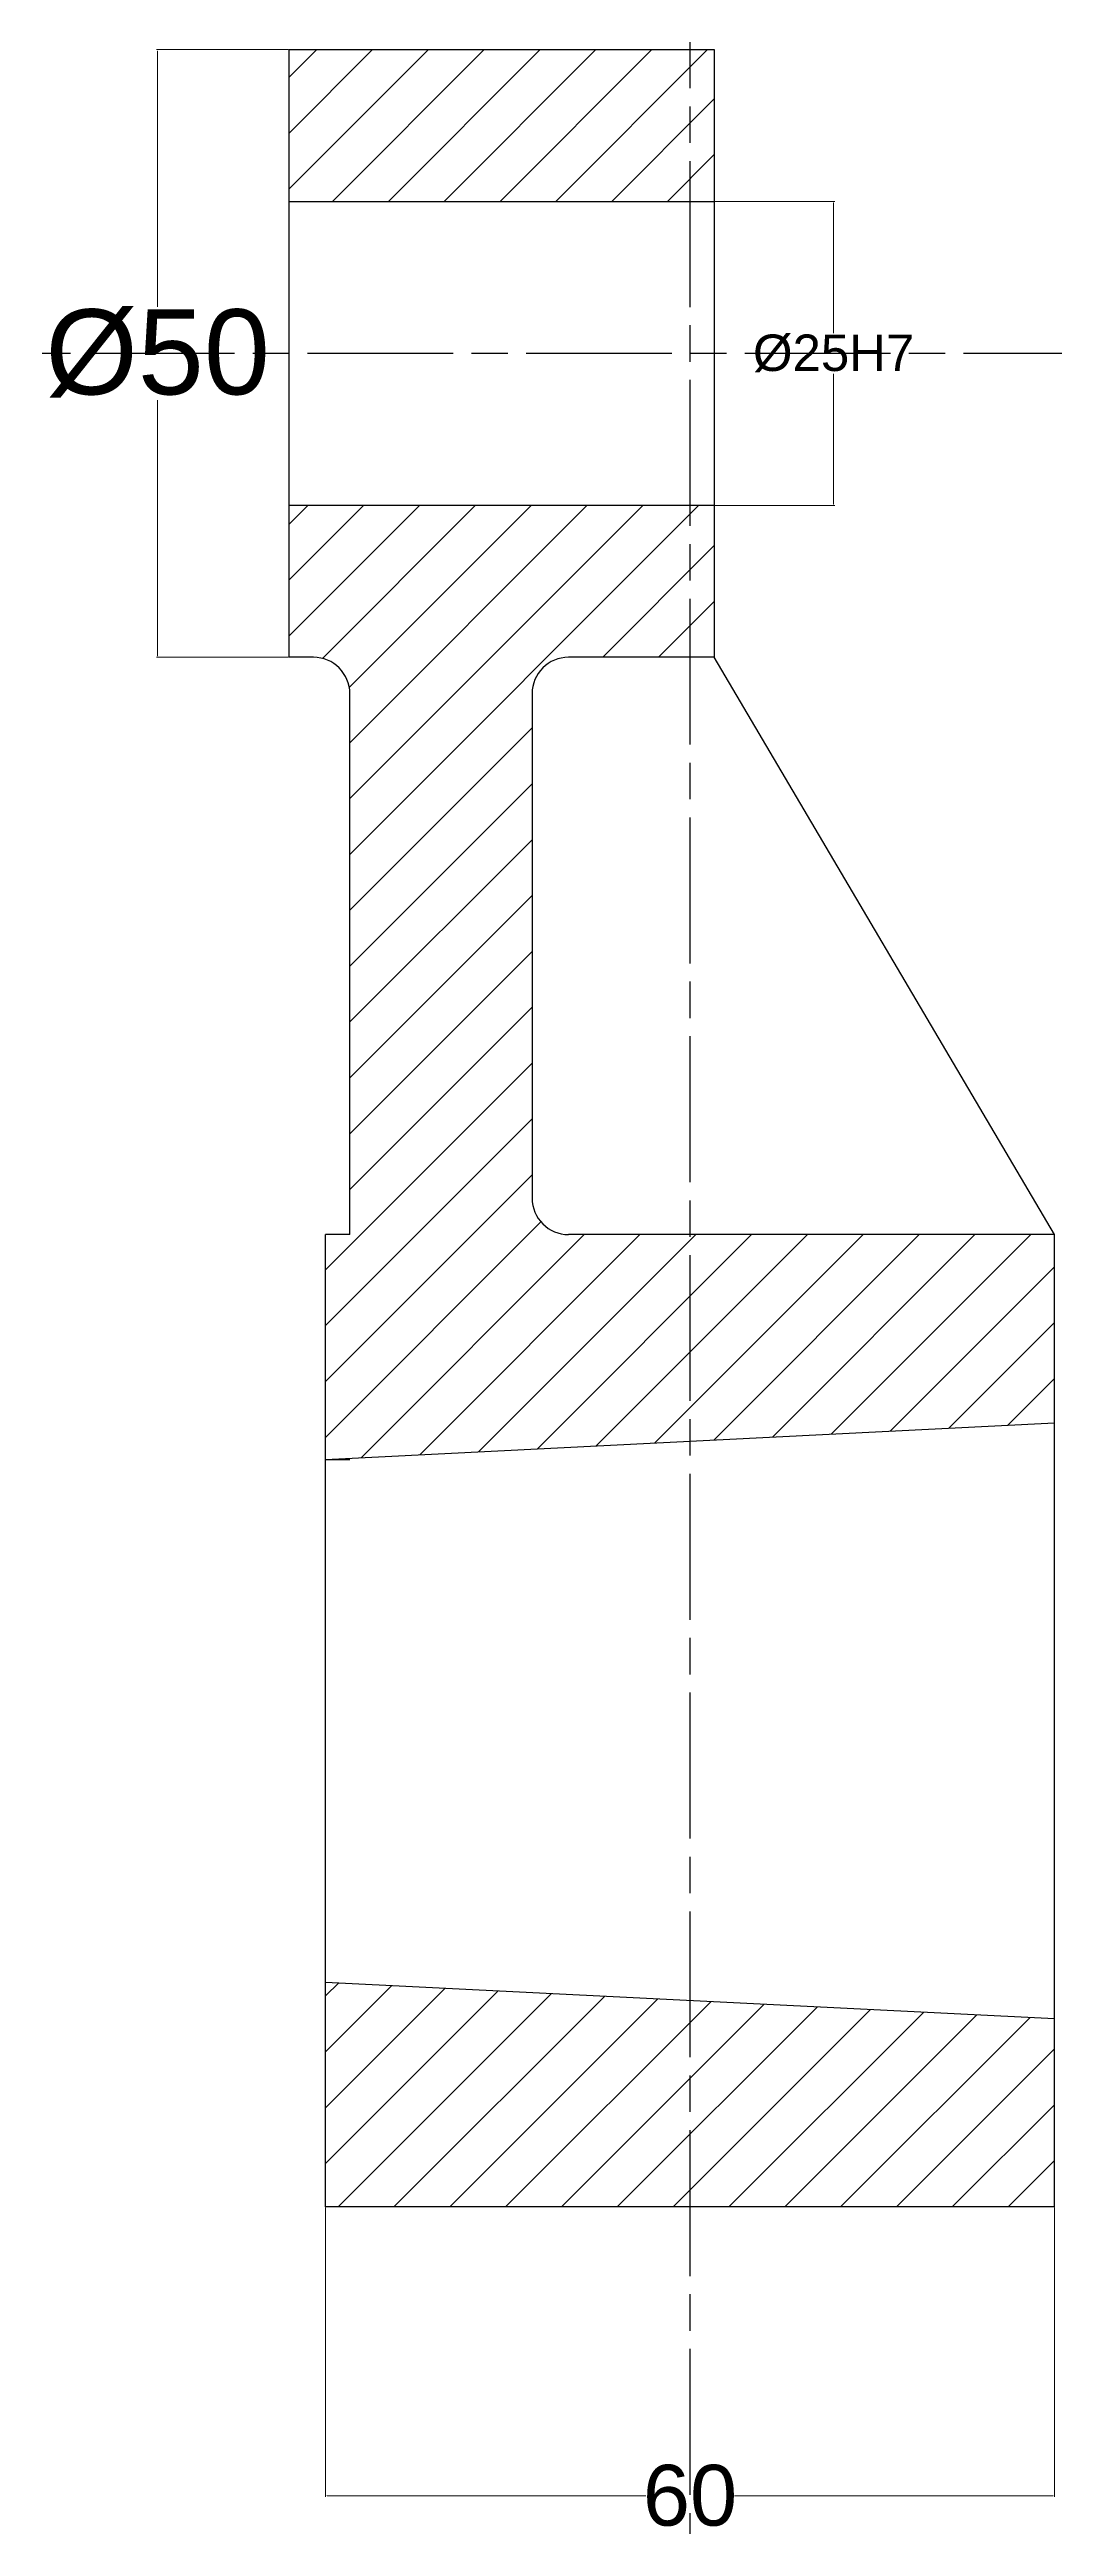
# Model space of a CAD drawing. Header units: inches. Extents: x -831 to 562, y -423 to 205.
# Drawn here: x -57.6 to 25.1, y -18.8 to 185 of the extents above; entities that cross this region are included whole.
import ezdxf

# ---------------------------------------------------------------- set-up
doc = ezdxf.new("R2010")
doc.units = ezdxf.units.IN
doc.header["$MEASUREMENT"] = 0
doc.linetypes.add('AM_ISO08W050', pattern=[18, 12, -1.5, 3, -1.5])
doc.layers.add('AM_5', color=3, linetype='Continuous', lineweight=15)
doc.styles.get("Standard").update_dxf_attribs({"font": 'arial.ttf'})
doc.dimstyles.new('AM_ANSI$0', dxfattribs={"dimtxt": 0.12, "dimasz": 0.12, "dimexe": 0.1, "dimexo": 0.05, "dimgap": 0.06, "dimtad": 0, "dimtih": 1, "dimtoh": 1, "dimdec": 4, "dimzin": 7, "dimdsep": 46, "dimtxsty": 'Standard', "dimcen": 0, "dimclrd": 256, "dimclre": 256, "dimclrt": 2, "dimadec": 0, "dimazin": 2, "dimtp": 0.1, "dimtm": 0.1, "dimtfac": 0.71, "dimtdec": 4, "dimtofl": 0, "dimtmove": 0, "dimatfit": 3, "dimfxl": 1, "dimtolj": 1, "dimtzin": 7, "dimlwd": -1, "dimlwe": -1, "dimarcsym": 1})

# ---------------------------------------------------------------- blocks, each defined once
blk = doc.blocks.new('*D54')
at = {"layer": 'AM_5', "linetype": 'ByBlock', "transparency": 16777216}
for p, q in [((-34.92, 7.42), (-34.92, -16.38)), ((25.08, 7.42), (25.08, -16.38)), ((-34.8, -16.28), (-8.57, -16.28)), ((24.96, -16.28), (-1.27, -16.28))]:
    blk.add_line(p, q, dxfattribs=at)
at = {"layer": 'AM_5', "transparency": 16777216}
for points in [[(-34.8, -16.26), (-34.8, -16.3), (-34.92, -16.28)], [(24.96, -16.26), (24.96, -16.3), (25.08, -16.28)]]:
    blk.add_solid(points, dxfattribs=at)
at = {"layer": 'Defpoints', "color": 0, "transparency": 16777216}
for p in [(-34.92, 7.47), (25.08, 7.47), (25.08, -16.28)]:
    blk.add_point(p, dxfattribs=at)
at = {"layer": 'AM_5', "color": 2, "transparency": 16777216, "insert": (-4.92, -16.28), "char_height": 0.12, "attachment_point": 5}
blk.add_mtext('\\A1;{\\H5;60}', dxfattribs=at)
blk = doc.blocks.new('*D55')
at = {"layer": 'AM_5', "linetype": 'ByBlock', "transparency": 16777216}
for p, q in [((-37.97, 184.97), (-48.84, 184.97)), ((-48.74, 184.85), (-48.74, 163.8)), ((-48.74, 135.09), (-48.74, 156.14)), ((-37.97, 134.97), (-48.84, 134.97))]:
    blk.add_line(p, q, dxfattribs=at)
at = {"layer": 'AM_5', "transparency": 16777216}
for points in [[(-48.76, 184.85), (-48.72, 184.85), (-48.74, 184.97)], [(-48.76, 135.09), (-48.72, 135.09), (-48.74, 134.97)]]:
    blk.add_solid(points, dxfattribs=at)
at = {"layer": 'Defpoints', "color": 0, "transparency": 16777216}
for p in [(-48.74, 184.97), (-37.92, 184.97), (-37.92, 134.97)]:
    blk.add_point(p, dxfattribs=at)
at = {"layer": 'AM_5', "color": 2, "transparency": 16777216, "insert": (-48.74, 159.97), "char_height": 0.12, "attachment_point": 5}
blk.add_mtext('\\A1;{\\H7;%%C50}', dxfattribs=at)
blk = doc.blocks.new('*D56')
at = {"layer": 'AM_5', "linetype": 'ByBlock', "transparency": 16777216}
for p, q in [((-2.87, 172.48), (7, 172.48)), ((6.9, 172.36), (6.9, 161.65)), ((6.9, 147.58), (6.9, 158.3)), ((-2.87, 147.46), (7, 147.46))]:
    blk.add_line(p, q, dxfattribs=at)
at = {"layer": 'AM_5', "transparency": 16777216}
for points in [[(6.88, 172.36), (6.92, 172.36), (6.9, 172.48)], [(6.88, 147.58), (6.92, 147.58), (6.9, 147.46)]]:
    blk.add_solid(points, dxfattribs=at)
at = {"layer": 'Defpoints', "color": 0, "transparency": 16777216}
for p in [(-2.92, 172.48), (-2.92, 147.46), (6.9, 147.46)]:
    blk.add_point(p, dxfattribs=at)
at = {"layer": 'AM_5', "color": 2, "transparency": 16777216, "insert": (6.9, 159.97), "char_height": 0.12, "attachment_point": 5}
blk.add_mtext('\\A1;{\\H3;%%C25H7}', dxfattribs=at)

msp = doc.modelspace()

# ---------------------------------------------------------------- hatches: boundary and pattern name
h = msp.add_hatch()
h.set_pattern_fill('ANSI31', color=256, scale=26)
h.paths.add_polyline_path([(-4.91919, 184.97468), (-37.91919, 184.97468), (-37.91919, 172.48468), (-4.91919, 172.48468)])
h.paths.add_polyline_path([(-4.91919, 147.46468), (-37.91919, 147.46468), (-37.91919, 134.97468), (-35.91919, 134.97468, -0.414213562), (-32.91919, 131.97468), (-32.91919, 87.47468), (-34.91919, 87.47468), (-34.91919, 68.97468), (-4.91919, 70.47468), (-4.91919, 87.47468), (-14.91919, 87.47468, -0.414213562), (-17.91919, 90.47468), (-17.91919, 131.97468, -0.414213562), (-14.91919, 134.97468), (-4.91919, 134.97468)])
h.paths.add_polyline_path([(25.08081, 87.47468), (-4.91919, 87.47468), (-4.91919, 70.47468), (25.08081, 71.97468)])
h.paths.add_polyline_path([(25.08081, 22.97468), (-4.91919, 24.47468), (-4.91919, 7.47468), (25.08081, 7.47468)])
h.paths.add_polyline_path([(-4.91919, 24.47468), (-34.91919, 25.97468), (-34.91919, 7.47468), (-4.91919, 7.47468)])
h.paths.add_polyline_path([(-2.91919, 147.46468), (-4.91919, 147.46468), (-4.91919, 134.97468), (-2.91919, 134.97468)])
h.paths.add_polyline_path([(-2.91919, 184.97468), (-4.91919, 184.97468), (-4.91919, 172.48468), (-2.91919, 172.48468)])

# ---------------------------------------------------------------- linework, layer by layer
for p, q in [((-35.91919, 134.97468), (-37.91919, 134.97468)), ((25.08081, 87.47468), (-2.91919, 134.97468)), ((-34.91919, 68.97468), (-34.91919, 87.47468)), ((-32.91919, 87.47468), (-34.91919, 87.47468)), ((25.08081, 87.47468), (-14.91919, 87.47468)), ((25.08081, 71.97468), (25.08081, 87.47468)), ((-34.91919, 68.97468), (25.08081, 71.97468)), ((25.08081, 22.97468), (25.08081, 71.97468)), ((-34.91919, 25.97468), (-34.91919, 68.97468)), ((-34.91919, 68.97468), (-32.91919, 68.97468)), ((-34.91919, 7.47468), (-34.91919, 25.97468)), ((-34.91919, 25.97468), (25.08081, 22.97468)), ((25.08081, 7.47468), (25.08081, 22.97468)), ((25.08081, 7.47468), (-34.91919, 7.47468))]:
    msp.add_line(p, q)
at = {"linetype": 'AM_ISO08W050'}
for p, direction in [((-4.91919, 287.52161), (0, 1)), ((-37.91919, 159.97468), (-1, 0))]:
    msp.add_xline(p, direction, dxfattribs=at)
msp.add_lwpolyline([(-32.91919, 87.47468), (-32.91919, 131.97468, 0.414213562), (-35.91919, 134.97468), (-37.91919, 134.97468), (-37.91919, 184.97468), (-2.91919, 184.97468), (-2.91919, 134.97468), (-14.91919, 134.97468, 0.414213562), (-17.91919, 131.97468), (-17.91919, 90.47468)], format="xyb")
msp.add_lwpolyline([(-37.91919, 172.48468), (-2.91919, 172.48468), (-2.91919, 147.46468), (-37.91919, 147.46468)], close=True)
msp.add_arc((-14.91919, 90.47468), 3, 180, 270)

# ---------------------------------------------------------------- dimensions: what is measured, and where the dimension line sits
at = {"layer": 'AM_5'}
for base, p1, p2, angle, text, picture, middle in [((-48.74011, 184.97468), (-37.91919, 134.97468), (-37.91919, 184.97468), 90, '{\\H7;%%C50}', '*D55', (-48.74011, 159.97468)), ((6.90145, 147.46468), (-2.91919, 172.48468), (-2.91919, 147.46468), 90, '{\\H3;%%C25H7}', '*D56', (6.90145, 159.97468)), ((25.08081, -16.27708), (-34.91919, 7.47468), (25.08081, 7.47468), 0, '{\\H5;60}', '*D54', (-4.91919, -16.27708))]:
    dim = msp.add_linear_dim(base=base, p1=p1, p2=p2, angle=angle, text=text, dimstyle='AM_ANSI$0', override={"dimpost": ''}, dxfattribs=at)
    dim.commit()
    dim.dimension.update_dxf_attribs({"geometry": picture, "text_midpoint": middle})

doc.saveas('drawing.dxf')
